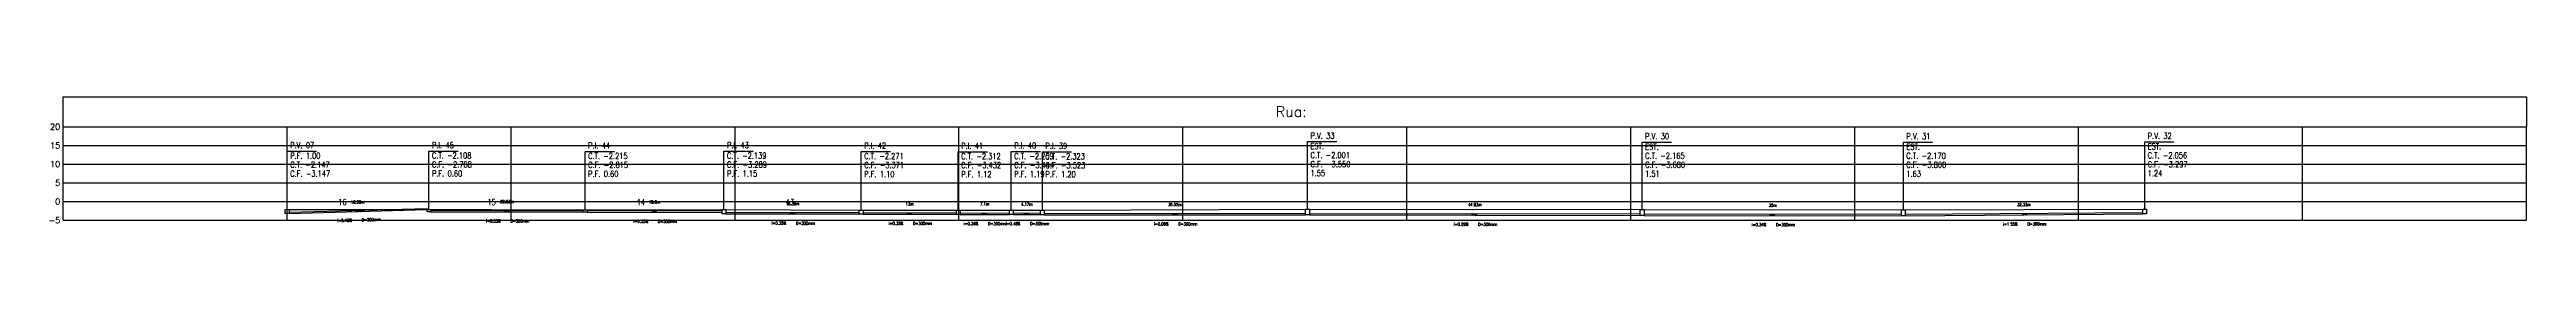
# Model space of a CAD drawing. Extents: x -6997814 to 14282083, y -16 to 289481930.
# Drawn here: x 363347 to 363678.8, y 7352598.8 to 7352616.1 of the extents above; entities that cross this region are included whole.
import ezdxf
from ezdxf.enums import TextEntityAlignment as Align

# ---------------------------------------------------------------- set-up
doc = ezdxf.new("R2010")
doc.units = 0
doc.header["$LTSCALE"] = 6.5
for name, color, linetype in [('PS_IND_COMPRIMENTO', 7, 'CONTINUOUS'), ('PS_IND_DIAMETRO', 7, 'CONTINUOUS'), ('PS_IND_FLUXO', 3, 'CONTINUOUS'), ('PS_IND_INCLINACAO', 7, 'CONTINUOUS'), ('PS_PERFIL_CAIXAS', 7, 'CONTINUOUS'), ('PS_PERFIL_GRADE', 8, 'CONTINUOUS'), ('PS_PERFIL_TERRENO', 3, 'CONTINUOUS'), ('PS_PERFIL_TITULOS', 5, 'CONTINUOUS'), ('PS_PERFIL_TUBO', 7, 'CONTINUOUS'), ('PS_PONTOS_IDENTIFICACAO_LIN', 7, 'CONTINUOUS'), ('PS_PONTOS_IDENTIFICACAO_TXT', 7, 'CONTINUOUS')]:
    doc.layers.add(name, color=color, linetype=linetype)
doc.styles.get("Standard").update_dxf_attribs({"font": 'simplex.shx'})

# ---------------------------------------------------------------- blocks, each defined once
blk = doc.blocks.new('*U529')
at = {"layer": 'PS_PERFIL_GRADE', "linetype": 'Continuous', "lineweight": -2}
for p, q in [((0, 0), (0, 12.5)), ((0, 12.5), (330, 12.5)), ((0, 10), (330, 10)), ((30, 0), (30, 12.5)), ((60, 0), (60, 12.5)), ((90, 0), (90, 12.5)), ((120, 0), (120, 12.5)), ((150, 0), (150, 12.5)), ((180, 0), (180, 12.5)), ((210, 0), (210, 12.5)), ((240, 0), (240, 12.5)), ((270, 0), (270, 12.5)), ((300, 0), (300, 12.5)), ((330, 0), (330, 12.5)), ((0, 7.5), (330, 7.5)), ((0, 5), (330, 5)), ((0, 2.5), (330, 2.5)), ((0, 0), (330, 0))]:
    blk.add_line(p, q, dxfattribs=at)
blk.add_lwpolyline([(0, 12.5), (0, 16.5), (330, 16.5), (330, 12.5)], dxfattribs=at)
at = {"layer": 'PS_PERFIL_GRADE', "lineweight": -2}
for s, p in [('20', (-0.4, 12.5)), ('15', (-0.4, 10)), ('10', (-0.4, 7.5)), ('5', (-0.4, 5)), ('-5', (-0.4, 0)), ('0', (-0.4, 2.5))]:
    blk.add_text(s, height=0.8, dxfattribs=at).set_placement(p, align=Align.MIDDLE_RIGHT)

msp = doc.modelspace()

# ---------------------------------------------------------------- linework, layer by layer
at = {"layer": 'PS_IND_FLUXO', "lineweight": -2}
for points in [[(363388.72682, 7352600.88353, 0.4, 0, 0), (363387.92713, 7352600.86122, 0, 0, 0)], [(363407.8851, 7352600.84164, 0.4, 0, 0), (363408.68509, 7352600.84021, 0, 0, 0)], [(363427.64831, 7352600.79016, 0.4, 0, 0), (363428.44831, 7352600.78873, 0, 0, 0)], [(363446.13948, 7352600.55346, 0.4, 0, 0), (363446.93948, 7352600.55203, 0, 0, 0)], [(363461.83126, 7352600.51698, 0.4, 0, 0), (363462.63126, 7352600.51551, 0, 0, 0)], [(363471.88361, 7352600.49158, 0.4, 0, 0), (363472.68361, 7352600.49001, 0, 0, 0)], [(363477.5209, 7352600.48687, 0.4, 0, 0), (363478.3209, 7352600.48467, 0, 0, 0)], [(363497.36467, 7352600.44503, 0.4, 0, 0), (363498.16467, 7352600.44472, 0, 0, 0)], [(363537.54096, 7352600.40611, 0.4, 0, 0), (363538.34096, 7352600.40494, 0, 0, 0)], [(363577.45623, 7352600.34372, 0.4, 0, 0), (363578.25623, 7352600.34233, 0, 0, 0)], [(363611.919, 7352600.44183, 0.4, 0, 0), (363611.11903, 7352600.43551, 0, 0, 0)]]:
    msp.add_lwpolyline(points, format="xyseb", dxfattribs=at)
at = {"layer": 'PS_PERFIL_CAIXAS', "linetype": 'Continuous', "lineweight": -2}
for points in [[(363378.58263, 7352601.06452), (363379.08263, 7352601.06452), (363379.08263, 7352600.56452), (363378.58263, 7352600.56452)], [(363397.57132, 7352601.08422), (363398.07132, 7352601.08422), (363398.07132, 7352600.78422), (363397.57132, 7352600.78422)], [(363418.49887, 7352601.03062), (363418.99887, 7352601.03062), (363418.99887, 7352600.73062), (363418.49887, 7352600.73062)], [(363437.09774, 7352601.06877), (363437.59774, 7352601.06877), (363437.59774, 7352600.49377), (363437.09774, 7352600.49377)], [(363455.48121, 7352601.00272), (363455.98121, 7352601.00272), (363455.98121, 7352600.45272), (363455.48121, 7352600.45272)], [(363468.4813, 7352600.98227), (363468.9813, 7352600.98227), (363468.9813, 7352600.42227), (363468.4813, 7352600.42227)], [(363475.58592, 7352601.00862), (363476.08592, 7352601.00862), (363476.08592, 7352600.41582), (363475.58592, 7352600.41582)], [(363479.75588, 7352600.97672), (363480.25588, 7352600.97672), (363480.25588, 7352600.37672), (363479.75588, 7352600.37672)], [(363515.27347, 7352601.13757), (363515.77347, 7352601.13757), (363515.77347, 7352600.36302), (363515.27347, 7352600.36302)], [(363560.10846, 7352601.05542), (363560.60846, 7352601.05542), (363560.60846, 7352600.29802), (363560.10846, 7352600.29802)], [(363595.104, 7352601.05322), (363595.604, 7352601.05322), (363595.604, 7352600.23802), (363595.104, 7352600.23802)], [(363627.43403, 7352601.11027), (363627.93403, 7352601.11027), (363627.93403, 7352600.48932), (363627.43403, 7352600.48932)]]:
    msp.add_lwpolyline(points, close=True, dxfattribs=at)
at = {"layer": 'PS_PERFIL_TERRENO', "linetype": 'Continuous', "lineweight": -2}
msp.add_lwpolyline([(363378.83263, 7352601.06452), (363378.83263, 7352601.06452), (363378.83263, 7352601.06452), (363386.21852, 7352601.07219), (363386.21852, 7352601.07219), (363397.82132, 7352601.08422), (363397.82132, 7352601.08422), (363397.82132, 7352601.08422), (363397.82132, 7352601.08422), (363397.82132, 7352601.08422), (363406.21852, 7352601.06272), (363406.21852, 7352601.06272), (363418.74887, 7352601.03062), (363418.74887, 7352601.03062), (363418.74887, 7352601.03062), (363418.74887, 7352601.03062), (363418.74887, 7352601.03062), (363426.21852, 7352601.04594), (363426.21852, 7352601.04594), (363437.34774, 7352601.06877), (363437.34774, 7352601.06877), (363437.34774, 7352601.06877), (363437.34774, 7352601.06877), (363437.34774, 7352601.06877), (363446.21852, 7352601.0369), (363446.21852, 7352601.0369), (363455.73121, 7352601.00272), (363455.73121, 7352601.00272), (363455.73121, 7352601.00272), (363455.73121, 7352601.00272), (363455.73121, 7352601.00272), (363468.7313, 7352600.98227), (363468.7313, 7352600.98227), (363468.7313, 7352600.98227), (363468.7313, 7352600.98227), (363468.7313, 7352600.98227), (363475.83592, 7352601.00862), (363475.83592, 7352601.00862), (363475.83592, 7352601.00862), (363480.00588, 7352600.97672), (363480.00588, 7352600.97672), (363480.00588, 7352600.97672), (363480.00588, 7352600.97672), (363480.00588, 7352600.97672), (363515.52347, 7352601.13757), (363560.35846, 7352601.05542), (363595.354, 7352601.05322), (363627.68403, 7352601.11027)], dxfattribs=at)
at = {"layer": 'PS_PERFIL_TUBO', "linetype": 'Continuous', "lineweight": -2}
for points in [[(363379.08263, 7352600.56452), (363397.57132, 7352601.08022), (363397.57132, 7352601.18022), (363379.08263, 7352600.66452)], [(363398.07132, 7352600.78422), (363418.49887, 7352600.74762), (363418.49887, 7352600.89762), (363398.07132, 7352600.93422)], [(363418.99887, 7352600.73062), (363437.09774, 7352600.69827), (363437.09774, 7352600.84827), (363418.99887, 7352600.88062)], [(363437.59774, 7352600.49377), (363455.48121, 7352600.46172), (363455.48121, 7352600.61172), (363437.59774, 7352600.64377)], [(363455.98121, 7352600.45272), (363468.4813, 7352600.42977), (363468.4813, 7352600.57977), (363455.98121, 7352600.60272)], [(363468.9813, 7352600.42227), (363475.58592, 7352600.40932), (363475.58592, 7352600.55932), (363468.9813, 7352600.57227)], [(363476.08592, 7352600.41582), (363479.75588, 7352600.40572), (363479.75588, 7352600.55572), (363476.08592, 7352600.56582)], [(363480.25588, 7352600.37672), (363515.27347, 7352600.36302), (363515.27347, 7352600.51302), (363480.25588, 7352600.52672)], [(363515.77347, 7352600.36302), (363560.10846, 7352600.29802), (363560.10846, 7352600.44802), (363515.77347, 7352600.51302)], [(363560.60846, 7352600.29802), (363595.104, 7352600.23802), (363595.104, 7352600.38802), (363560.60846, 7352600.44802)], [(363595.604, 7352600.23802), (363627.43403, 7352600.48932), (363627.43403, 7352600.63932), (363595.604, 7352600.38802)]]:
    msp.add_lwpolyline(points, close=True, dxfattribs=at)
at = {"layer": 'PS_PONTOS_IDENTIFICACAO_LIN', "linetype": 'Continuous', "lineweight": -2}
for points in [[(363378.83263, 7352601.06452), (363378.83263, 7352608.86452), (363382.75263, 7352608.86452)], [(363397.82132, 7352601.08422), (363397.82132, 7352608.88422), (363401.74132, 7352608.88422)], [(363418.74887, 7352601.03062), (363418.74887, 7352608.83062), (363422.66887, 7352608.83062)], [(363437.34774, 7352601.06877), (363437.34774, 7352608.86877), (363441.26774, 7352608.86877)], [(363455.73121, 7352601.00272), (363455.73121, 7352608.80272), (363459.65121, 7352608.80272)], [(363468.7313, 7352600.98227), (363468.7313, 7352608.78227), (363472.6513, 7352608.78227)], [(363475.83592, 7352601.00862), (363475.83592, 7352608.80862), (363479.75592, 7352608.80862)], [(363480.00588, 7352600.97672), (363480.00588, 7352608.77672), (363483.92588, 7352608.77672)], [(363515.52347, 7352601.13757), (363515.52347, 7352610.13757), (363519.44347, 7352610.13757)], [(363560.35846, 7352601.05542), (363560.35846, 7352610.05542), (363564.27846, 7352610.05542)], [(363595.354, 7352601.05322), (363595.354, 7352610.05322), (363599.274, 7352610.05322)], [(363627.68403, 7352601.11027), (363627.68403, 7352610.11027), (363631.60403, 7352610.11027)]]:
    msp.add_lwpolyline(points, dxfattribs=at)

# ---------------------------------------------------------------- block references
at = {"layer": 'PS_PERFIL_GRADE', "lineweight": -2}
msp.add_blockref('*U529', (363348.83263, 7352599.63802), dxfattribs=at)

# ---------------------------------------------------------------- texts
at = {"layer": 'PS_IND_COMPRIMENTO', "lineweight": -2, "width": 0.8}
for s, rotation, p in [('18.99m', 1.5977212, (363388.29351, 7352602.07191)), ('20.93m', 359.8973434, (363408.28742, 7352602.14092)), ('18.6m', 359.8975894, (363428.05063, 7352602.08945)), ('18.38m', 359.897317, (363446.54181, 7352601.85275)), ('13m', 359.8948058, (363462.23365, 7352601.81625)), ('7.1m', 359.8876574, (363472.28616, 7352601.7908)), ('4.17m', 359.8423182, (363477.92448, 7352601.78577)), ('35.52m', 359.9775841, (363497.76518, 7352601.74487)), ('44.83m', 359.9159981, (363537.94287, 7352601.70552)), ('35m', 359.9003424, (363577.85849, 7352601.64302)), ('32.33m', 0.4523443, (363611.50875, 7352601.73863))]:
    msp.add_text(s, height=0.4, rotation=rotation, dxfattribs=at).set_placement(p, align=Align.MIDDLE_CENTER)
at = {"layer": 'PS_IND_DIAMETRO', "lineweight": -2, "width": 0.8}
for s, rotation, p in [('D=200mm', 1.5977212, (363390.07976, 7352599.7208)), ('D=300mm', 359.8973434, (363410.00276, 7352599.53784)), ('D=300mm', 359.8975894, (363429.76598, 7352599.48638)), ('D=300mm', 359.897317, (363448.25714, 7352599.24967)), ('D=300mm', 359.8948058, (363463.94887, 7352599.21309)), ('D=300mm', 359.8876574, (363474.00106, 7352599.18743)), ('D=300mm', 359.8423182, (363479.63731, 7352599.18104)), ('D=300mm', 359.9775841, (363499.48416, 7352599.1442)), ('D=300mm', 359.9159981, (363539.65905, 7352599.103)), ('D=300mm', 359.9003424, (363579.57397, 7352599.04003)), ('D=300mm', 0.4523443, (363613.24923, 7352599.15229))]:
    msp.add_text(s, height=0.4, rotation=rotation, dxfattribs=at).set_placement(p, align=Align.MIDDLE_CENTER)
at = {"layer": 'PS_IND_INCLINACAO', "lineweight": -2, "width": 0.8}
for s, rotation, p in [('i=5.43%', 1.5977212, (363386.52115, 7352599.62154)), ('i=0.35%', 359.8973434, (363406.44277, 7352599.54422)), ('i=0.35%', 359.8975894, (363426.20599, 7352599.49274)), ('i=0.35%', 359.897317, (363444.69715, 7352599.25605)), ('i=0.35%', 359.8948058, (363460.38887, 7352599.21963)), ('i=0.36%', 359.8876574, (363470.44107, 7352599.19441)), ('i=0.48%', 359.8423182, (363476.07733, 7352599.19084)), ('i=0.08%', 359.9775841, (363495.92416, 7352599.14559)), ('i=0.29%', 359.9159981, (363536.09906, 7352599.10822)), ('i=0.34%', 359.9003424, (363576.01397, 7352599.04623)), ('i=1.55%', 0.4523443, (363609.68934, 7352599.12419))]:
    msp.add_text(s, height=0.4, rotation=rotation, dxfattribs=at).set_placement(p, align=Align.MIDDLE_CENTER)
at = {"layer": 'PS_PERFIL_TITULOS', "lineweight": -2}
msp.add_text('Rua: ', height=1.4, dxfattribs=at).set_placement((363513.83263, 7352614.13802), align=Align.MIDDLE_CENTER)
at = {"layer": 'PS_PONTOS_IDENTIFICACAO_TXT', "lineweight": -2, "width": 0.7}
for s, p in [('P.V. 07', (363379.23263, 7352609.26452)), ('P.I. 45', (363398.22132, 7352609.28422)), ('P.I. 44', (363419.14887, 7352609.23062)), ('P.I. 43', (363437.74774, 7352609.26877)), ('P.I. 42', (363456.13121, 7352609.20272)), ('P.I. 41', (363469.1313, 7352609.18227)), ('P.I. 40', (363476.23592, 7352609.20862)), ('P.I. 39', (363480.40588, 7352609.17672)), ('P.V. 33', (363515.92347, 7352610.53757)), ('EST. ', (363515.92347, 7352609.13757)), ('P.V. 30', (363560.75846, 7352610.45542)), ('EST. ', (363560.75846, 7352609.05542)), ('P.V. 31', (363595.754, 7352610.45322)), ('EST. ', (363595.754, 7352609.05322)), ('P.V. 32', (363628.08403, 7352610.51027)), ('EST. ', (363628.08403, 7352609.11027)), ('C.T. -2.147', (363379.23263, 7352606.66452)), ('C.F. -3.147', (363379.23263, 7352605.46452)), ('P.F. 1.00', (363379.23263, 7352607.86452)), ('C.T. -2.108', (363398.22132, 7352607.88422)), ('C.F. -2.708', (363398.22132, 7352606.68422)), ('P.F. 0.60', (363398.22132, 7352605.48422)), ('C.T. -2.215', (363419.14887, 7352607.83062)), ('C.F. -2.815', (363419.14887, 7352606.63062)), ('P.F. 0.60', (363419.14887, 7352605.43062)), ('C.T. -2.139', (363437.74774, 7352607.86877)), ('C.F. -3.289', (363437.74774, 7352606.66877)), ('P.F. 1.15', (363437.74774, 7352605.46877)), ('C.T. -2.271', (363456.13121, 7352607.80272)), ('C.F. -3.371', (363456.13121, 7352606.60272)), ('P.F. 1.10', (363456.13121, 7352605.40272)), ('C.T. -2.312', (363469.1313, 7352607.78227)), ('C.F. -3.432', (363469.1313, 7352606.58227)), ('P.F. 1.12', (363469.1313, 7352605.38227)), ('C.T. -2.259', (363476.23592, 7352607.80862)), ('C.F. -3.444', (363476.23592, 7352606.60862)), ('P.F. 1.19', (363476.23592, 7352605.40862)), ('C.T. -2.323', (363480.40588, 7352607.77672)), ('C.F. -3.523', (363480.40588, 7352606.57672)), ('P.F. 1.20', (363480.40588, 7352605.37672)), ('C.T. -2.001', (363515.92347, 7352607.93757)), ('C.F. -3.550', (363515.92347, 7352606.73757)), ('1.55', (363515.92347, 7352605.53757)), ('C.T. -2.165', (363560.75846, 7352607.85542)), ('C.F. -3.680', (363560.75846, 7352606.65542)), ('1.51', (363560.75846, 7352605.45542)), ('C.T. -2.170', (363595.754, 7352607.85322)), ('C.F. -3.800', (363595.754, 7352606.65322)), ('1.63', (363595.754, 7352605.45322)), ('C.T. -2.056', (363628.08403, 7352607.91027)), ('C.F. -3.297', (363628.08403, 7352606.71027)), ('1.24', (363628.08403, 7352605.51027))]:
    msp.add_text(s, height=0.8, dxfattribs=at).set_placement(p)
for s, p in [('16', (363386.21852, 7352601.67219)), ('15', (363406.21852, 7352601.66272)), ('14', (363426.21852, 7352601.64594)), ('13', (363446.21852, 7352601.6369))]:
    msp.add_text(s, height=0.8, dxfattribs=at).set_placement(p, align=Align.CENTER)

doc.saveas('drawing.dxf')
